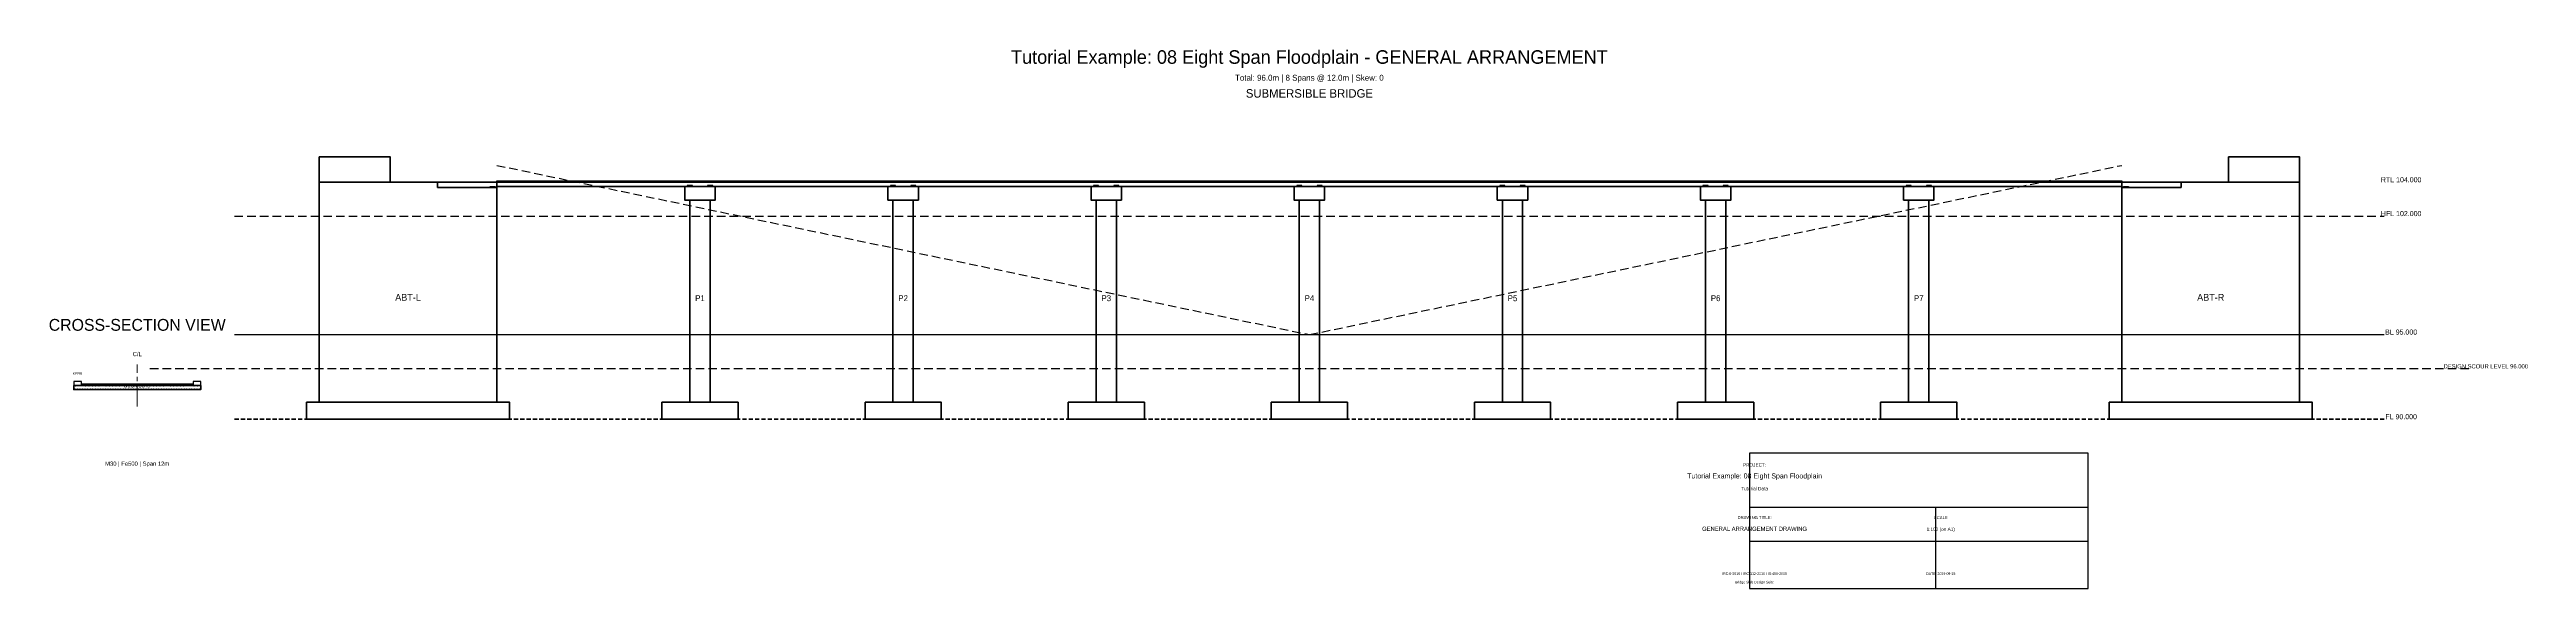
# Model space of a CAD drawing. Header units: metres. Extents: x -26 to 120, y -14 to 132.
# Drawn here: x -26.4 to 119.9, y 100 to 131.8 of the extents above.
import ezdxf
from ezdxf.enums import TextEntityAlignment as Align

# ---------------------------------------------------------------- set-up
doc = ezdxf.new("R2010")
doc.units = ezdxf.units.M
for name, pattern in [('CENTER', [2, 1.25, -0.25, 0.25, -0.25]), ('DASHED', [0.75, 0.5, -0.25]), ('HIDDEN', [0.375, 0.25, -0.125])]:
    doc.linetypes.add(name, pattern=pattern)
for name, color, linetype, lineweight in [('A-GRID', 8, 'CENTER', 15), ('A-TEXT', 7, 'CONTINUOUS', 18), ('A-TITLE', 7, 'CONTINUOUS', 25), ('G-BED', 32, 'CONTINUOUS', 25), ('G-HFL', 150, 'DASHED', 25), ('G-NGL', 30, 'DASHED', 25), ('H-CONC', 253, 'CONTINUOUS', 15), ('S-ABUT', 5, 'CONTINUOUS', 50), ('S-BEARING', 6, 'CONTINUOUS', 30), ('S-DECK', 4, 'CONTINUOUS', 50), ('S-FNDTN', 2, 'HIDDEN', 35), ('S-KERB', 8, 'CONTINUOUS', 25), ('S-PIER', 3, 'CONTINUOUS', 50), ('S-PIERCAP', 3, 'CONTINUOUS', 40), ('X-REBAR', 1, 'CONTINUOUS', 18)]:
    doc.layers.add(name, color=color, linetype=linetype, lineweight=lineweight)

msp = doc.modelspace()

# ---------------------------------------------------------------- hatches: boundary and pattern name
at = {"layer": 'H-CONC'}
h = msp.add_hatch(dxfattribs=at)
h.set_pattern_fill('ANSI31', color=256, scale=0.05, style=0)
h.set_pattern_definition([])
h.paths.add_polyline_path([(0, 124), (96, 124), (96, 123.75), (0, 123.75)])
h = msp.add_hatch(dxfattribs=at)
h.set_pattern_fill('ANSI31', color=256, scale=0.04, style=0)
h.set_pattern_definition([])
h.paths.add_polyline_path([(11.4, 122.95), (12.6, 122.95), (12.6, 111), (11.4, 111)])
h = msp.add_hatch(dxfattribs=at)
h.set_pattern_fill('ANSI31', color=256, scale=0.04, style=0)
h.set_pattern_definition([])
h.paths.add_polyline_path([(23.4, 122.95), (24.6, 122.95), (24.6, 111), (23.4, 111)])
h = msp.add_hatch(dxfattribs=at)
h.set_pattern_fill('ANSI31', color=256, scale=0.04, style=0)
h.set_pattern_definition([])
h.paths.add_polyline_path([(35.4, 122.95), (36.6, 122.95), (36.6, 111), (35.4, 111)])
h = msp.add_hatch(dxfattribs=at)
h.set_pattern_fill('ANSI31', color=256, scale=0.04, style=0)
h.set_pattern_definition([])
h.paths.add_polyline_path([(47.4, 122.95), (48.6, 122.95), (48.6, 111), (47.4, 111)])
h = msp.add_hatch(dxfattribs=at)
h.set_pattern_fill('ANSI31', color=256, scale=0.04, style=0)
h.set_pattern_definition([])
h.paths.add_polyline_path([(59.4, 122.95), (60.6, 122.95), (60.6, 111), (59.4, 111)])
h = msp.add_hatch(dxfattribs=at)
h.set_pattern_fill('ANSI31', color=256, scale=0.04, style=0)
h.set_pattern_definition([])
h.paths.add_polyline_path([(71.4, 122.95), (72.6, 122.95), (72.6, 111), (71.4, 111)])
h = msp.add_hatch(dxfattribs=at)
h.set_pattern_fill('ANSI31', color=256, scale=0.04, style=0)
h.set_pattern_definition([])
h.paths.add_polyline_path([(83.4, 122.95), (84.6, 122.95), (84.6, 111), (83.4, 111)])
h = msp.add_hatch(dxfattribs=at)
h.set_pattern_fill('ANSI31', color=256, scale=0.03, style=0)
h.set_pattern_definition([])
h.paths.add_polyline_path([(-25, 112), (-17.5, 112), (-17.5, 111.75), (-25, 111.75)])
h = msp.add_hatch(dxfattribs=at)
h.set_pattern_fill('ANSI32', color=256, scale=0.08, style=0)
h.set_pattern_definition([])
h.paths.add_polyline_path([(-11.25, 111), (0.75, 111), (0.75, 110), (-11.25, 110)])
h = msp.add_hatch(dxfattribs=at)
h.set_pattern_fill('ANSI32', color=256, scale=0.08, style=0)
h.set_pattern_definition([])
h.paths.add_polyline_path([(95.25, 111), (107.25, 111), (107.25, 110), (95.25, 110)])

# ---------------------------------------------------------------- linework, layer by layer
at = {"layer": 'A-GRID', "linetype": 'CENTER'}
msp.add_line((-21.25, 110.75), (-21.25, 113.225), dxfattribs=at)
at = {"layer": 'A-TITLE', "linetype": 'CONTINUOUS'}
for p, q in [((74, 104.8), (94, 104.8)), ((85, 100), (85, 104.8)), ((74, 102.8), (94, 102.8))]:
    msp.add_line(p, q, dxfattribs=at)
msp.add_lwpolyline([(74, 100), (94, 100), (94, 108), (74, 108)], close=True, dxfattribs=at)
at = {"layer": 'G-BED', "linetype": 'CONTINUOUS'}
msp.add_line((-15.5, 115), (111.5, 115), dxfattribs=at)
at = {"layer": 'G-BED', "linetype": 'DASHED'}
msp.add_line((-20.5, 113), (116.5, 113), dxfattribs=at)
at = {"layer": 'G-HFL', "linetype": 'DASHED'}
msp.add_line((-15.5, 122), (111.5, 122), dxfattribs=at)
at = {"layer": 'G-NGL', "linetype": 'DASHED'}
msp.add_lwpolyline([(0, 125), (48, 115), (96, 125)], dxfattribs=at)
at = {"layer": 'S-ABUT', "linetype": 'CONTINUOUS'}
for points in [[(-10.5, 124), (-6.3, 124), (-6.3, 125.5), (-10.5, 125.5)], [(102.3, 124), (106.5, 124), (106.5, 125.5), (102.3, 125.5)], [(-10.5, 124), (0, 124), (0, 111), (-10.5, 111)], [(96, 124), (106.5, 124), (106.5, 111), (96, 111)]]:
    msp.add_lwpolyline(points, close=True, dxfattribs=at)
at = {"layer": 'S-BEARING', "linetype": 'CONTINUOUS'}
for points in [[(-0.4, 123.75), (-0.1, 123.75), (-0.1, 123.7), (-0.4, 123.7)], [(11.25, 123.75), (11.55, 123.75), (11.55, 123.8), (11.25, 123.8)], [(12.45, 123.75), (12.75, 123.75), (12.75, 123.8), (12.45, 123.8)], [(23.25, 123.75), (23.55, 123.75), (23.55, 123.8), (23.25, 123.8)], [(24.45, 123.75), (24.75, 123.75), (24.75, 123.8), (24.45, 123.8)], [(35.25, 123.75), (35.55, 123.75), (35.55, 123.8), (35.25, 123.8)], [(36.45, 123.75), (36.75, 123.75), (36.75, 123.8), (36.45, 123.8)], [(47.25, 123.75), (47.55, 123.75), (47.55, 123.8), (47.25, 123.8)], [(48.45, 123.75), (48.75, 123.75), (48.75, 123.8), (48.45, 123.8)], [(59.25, 123.75), (59.55, 123.75), (59.55, 123.8), (59.25, 123.8)], [(60.45, 123.75), (60.75, 123.75), (60.75, 123.8), (60.45, 123.8)], [(71.25, 123.75), (71.55, 123.75), (71.55, 123.8), (71.25, 123.8)], [(72.45, 123.75), (72.75, 123.75), (72.75, 123.8), (72.45, 123.8)], [(83.25, 123.75), (83.55, 123.75), (83.55, 123.8), (83.25, 123.8)], [(84.45, 123.75), (84.75, 123.75), (84.75, 123.8), (84.45, 123.8)], [(96.1, 123.75), (96.4, 123.75), (96.4, 123.7), (96.1, 123.7)]]:
    msp.add_lwpolyline(points, close=True, dxfattribs=at)
at = {"layer": 'S-DECK', "linetype": 'CONTINUOUS'}
msp.add_line((0, 124), (96, 124), dxfattribs=at)
for points in [[(-3.5, 124), (0, 124), (0, 123.7), (-3.5, 123.7)], [(0, 124), (96, 124), (96, 123.75), (0, 123.75)], [(96, 124), (99.5, 124), (99.5, 123.7), (96, 123.7)], [(-25, 112), (-17.5, 112), (-17.5, 111.75), (-25, 111.75)]]:
    msp.add_lwpolyline(points, close=True, dxfattribs=at)
at = {"layer": 'S-FNDTN', "linetype": 'HIDDEN'}
msp.add_line((-15.5, 110), (111.5, 110), dxfattribs=at)
at = {"layer": 'S-FNDTN', "linetype": 'CONTINUOUS'}
for points in [[(-11.25, 111), (0.75, 111), (0.75, 110), (-11.25, 110)], [(9.75, 111), (14.25, 111), (14.25, 110), (9.75, 110)], [(21.75, 111), (26.25, 111), (26.25, 110), (21.75, 110)], [(33.75, 111), (38.25, 111), (38.25, 110), (33.75, 110)], [(45.75, 111), (50.25, 111), (50.25, 110), (45.75, 110)], [(57.75, 111), (62.25, 111), (62.25, 110), (57.75, 110)], [(69.75, 111), (74.25, 111), (74.25, 110), (69.75, 110)], [(81.75, 111), (86.25, 111), (86.25, 110), (81.75, 110)], [(95.25, 111), (107.25, 111), (107.25, 110), (95.25, 110)]]:
    msp.add_lwpolyline(points, close=True, dxfattribs=at)
at = {"layer": 'S-KERB', "linetype": 'CONTINUOUS'}
for points in [[(0, 124.075), (96, 124.075), (96, 124), (0, 124)], [(-25, 112), (-24.55, 112), (-24.55, 112.225), (-25, 112.225)], [(-24.55, 112), (-17.95, 112), (-17.95, 112.075), (-24.55, 112.075)], [(-17.95, 112), (-17.5, 112), (-17.5, 112.225), (-17.95, 112.225)]]:
    msp.add_lwpolyline(points, close=True, dxfattribs=at)
at = {"layer": 'S-PIER', "linetype": 'CONTINUOUS'}
for points in [[(11.4, 122.95), (12.6, 122.95), (12.6, 111), (11.4, 111)], [(23.4, 122.95), (24.6, 122.95), (24.6, 111), (23.4, 111)], [(35.4, 122.95), (36.6, 122.95), (36.6, 111), (35.4, 111)], [(47.4, 122.95), (48.6, 122.95), (48.6, 111), (47.4, 111)], [(59.4, 122.95), (60.6, 122.95), (60.6, 111), (59.4, 111)], [(71.4, 122.95), (72.6, 122.95), (72.6, 111), (71.4, 111)], [(83.4, 122.95), (84.6, 122.95), (84.6, 111), (83.4, 111)]]:
    msp.add_lwpolyline(points, close=True, dxfattribs=at)
at = {"layer": 'S-PIERCAP', "linetype": 'CONTINUOUS'}
for points in [[(11.1, 123.75), (12.9, 123.75), (12.9, 122.95), (11.1, 122.95)], [(23.1, 123.75), (24.9, 123.75), (24.9, 122.95), (23.1, 122.95)], [(35.1, 123.75), (36.9, 123.75), (36.9, 122.95), (35.1, 122.95)], [(47.1, 123.75), (48.9, 123.75), (48.9, 122.95), (47.1, 122.95)], [(59.1, 123.75), (60.9, 123.75), (60.9, 122.95), (59.1, 122.95)], [(71.1, 123.75), (72.9, 123.75), (72.9, 122.95), (71.1, 122.95)], [(83.1, 123.75), (84.9, 123.75), (84.9, 122.95), (83.1, 122.95)]]:
    msp.add_lwpolyline(points, close=True, dxfattribs=at)
at = {"layer": 'X-REBAR'}
for centre, radius in [((-24.925, 111.79), 0.01), ((-24.9, 111.96), 0.008), ((-24.775, 111.79), 0.01), ((-24.7, 111.96), 0.008), ((-24.625, 111.79), 0.01), ((-24.5, 111.96), 0.008), ((-24.475, 111.79), 0.01), ((-24.325, 111.79), 0.01), ((-24.3, 111.96), 0.008), ((-24.175, 111.79), 0.01), ((-24.1, 111.96), 0.008), ((-24.025, 111.79), 0.01), ((-23.9, 111.96), 0.008), ((-23.875, 111.79), 0.01), ((-23.725, 111.79), 0.01), ((-23.7, 111.96), 0.008), ((-23.575, 111.79), 0.01), ((-23.5, 111.96), 0.008), ((-23.425, 111.79), 0.01), ((-23.3, 111.96), 0.008), ((-23.275, 111.79), 0.01), ((-23.125, 111.79), 0.01), ((-23.1, 111.96), 0.008), ((-22.975, 111.79), 0.01), ((-22.9, 111.96), 0.008), ((-22.825, 111.79), 0.01), ((-22.7, 111.96), 0.008), ((-22.675, 111.79), 0.01), ((-22.525, 111.79), 0.01), ((-22.5, 111.96), 0.008), ((-22.375, 111.79), 0.01), ((-22.3, 111.96), 0.008), ((-22.225, 111.79), 0.01), ((-22.1, 111.96), 0.008), ((-22.075, 111.79), 0.01), ((-21.925, 111.79), 0.01), ((-21.9, 111.96), 0.008), ((-21.775, 111.79), 0.01), ((-21.7, 111.96), 0.008), ((-21.625, 111.79), 0.01), ((-21.5, 111.96), 0.008), ((-21.475, 111.79), 0.01), ((-21.325, 111.79), 0.01), ((-21.3, 111.96), 0.008), ((-21.175, 111.79), 0.01), ((-21.1, 111.96), 0.008), ((-21.025, 111.79), 0.01), ((-20.9, 111.96), 0.008), ((-20.875, 111.79), 0.01), ((-20.725, 111.79), 0.01), ((-20.7, 111.96), 0.008), ((-20.575, 111.79), 0.01), ((-20.5, 111.96), 0.008), ((-20.425, 111.79), 0.01), ((-20.3, 111.96), 0.008), ((-20.275, 111.79), 0.01), ((-20.125, 111.79), 0.01), ((-20.1, 111.96), 0.008), ((-19.975, 111.79), 0.01), ((-19.9, 111.96), 0.008), ((-19.825, 111.79), 0.01), ((-19.7, 111.96), 0.008), ((-19.675, 111.79), 0.01), ((-19.525, 111.79), 0.01), ((-19.5, 111.96), 0.008), ((-19.375, 111.79), 0.01), ((-19.3, 111.96), 0.008), ((-19.225, 111.79), 0.01), ((-19.1, 111.96), 0.008), ((-19.075, 111.79), 0.01), ((-18.925, 111.79), 0.01), ((-18.9, 111.96), 0.008), ((-18.775, 111.79), 0.01), ((-18.7, 111.96), 0.008), ((-18.625, 111.79), 0.01), ((-18.5, 111.96), 0.008), ((-18.475, 111.79), 0.01), ((-18.325, 111.79), 0.01), ((-18.3, 111.96), 0.008), ((-18.175, 111.79), 0.01), ((-18.1, 111.96), 0.008), ((-18.025, 111.79), 0.01), ((-17.9, 111.96), 0.008), ((-17.875, 111.79), 0.01), ((-17.725, 111.79), 0.01), ((-17.7, 111.96), 0.008), ((-17.575, 111.79), 0.01)]:
    msp.add_circle(centre, radius, dxfattribs=at)

# ---------------------------------------------------------------- texts
at = {"layer": 'A-GRID'}
msp.add_text('C/L', height=0.25, dxfattribs=at).set_placement((-21.25, 113.725), align=Align.CENTER)
at = {"layer": 'A-TEXT'}
for s, height, p in [('Tutorial Example: 08 Eight Span Floodplain - GENERAL ARRANGEMENT', 0.8, (48, 131)), ('Total: 96.0m | 8 Spans @ 12.0m | Skew: 0', 0.35, (48, 130)), ('SUBMERSIBLE BRIDGE', 0.5, (48, 129)), ('RTL 104.000', 0.3, (112.5, 124)), ('ABT-L', 0.4, (-5.25, 117)), ('P1', 0.35, (12, 116.975)), ('P2', 0.35, (24, 116.975)), ('P3', 0.35, (36, 116.975)), ('P4', 0.35, (48, 116.975)), ('P5', 0.35, (60, 116.975)), ('P6', 0.35, (72, 116.975)), ('P7', 0.35, (84, 116.975)), ('ABT-R', 0.4, (101.25, 117)), ('CROSS-SECTION VIEW', 0.7, (-21.25, 115.225)), ('KERB', 0.15, (-24.775, 112.625)), ('DECK SLAB', 0.2, (-21.25, 111.875)), ('FL 90.000', 0.3, (112.5, 110)), ('M30 | Fe500 | Span 12m', 0.25, (-21.25, 107.25))]:
    msp.add_text(s, height=height, dxfattribs=at).set_placement(p, align=Align.CENTER)
at = {"layer": 'A-TITLE'}
for s, height, p in [('PROJECT:', 0.2, (74.3, 107.2)), ('Tutorial Example: 08 Eight Span Floodplain', 0.3, (74.3, 106.5)), ('Tutorial Data', 0.2, (74.3, 105.8)), ('DRAWING TITLE:', 0.18, (74.3, 104.1)), ('SCALE', 0.18, (85.3, 104.1)), ('GENERAL ARRANGEMENT DRAWING', 0.25, (74.3, 103.4)), ('1:100 (on A1)', 0.2, (85.3, 103.4)), ('IRC:6-2016 / IRC:112-2015 / IS:456-2000', 0.15, (74.3, 100.8)), ('Bridge Slab Design Suite', 0.15, (74.3, 100.3)), ('DATE: 2026-08-15', 0.15, (85.3, 100.8))]:
    msp.add_text(s, height=height, dxfattribs=at).set_placement(p, align=Align.CENTER)
at = {"layer": 'G-BED'}
for s, height, p in [('BL 95.000', 0.3, (112.5, 115)), ('DESIGN SCOUR LEVEL 96.000', 0.25, (117.5, 113))]:
    msp.add_text(s, height=height, dxfattribs=at).set_placement(p, align=Align.CENTER)
at = {"layer": 'G-HFL'}
msp.add_text('HFL 102.000', height=0.3, dxfattribs=at).set_placement((112.5, 122), align=Align.CENTER)

doc.saveas('drawing.dxf')
